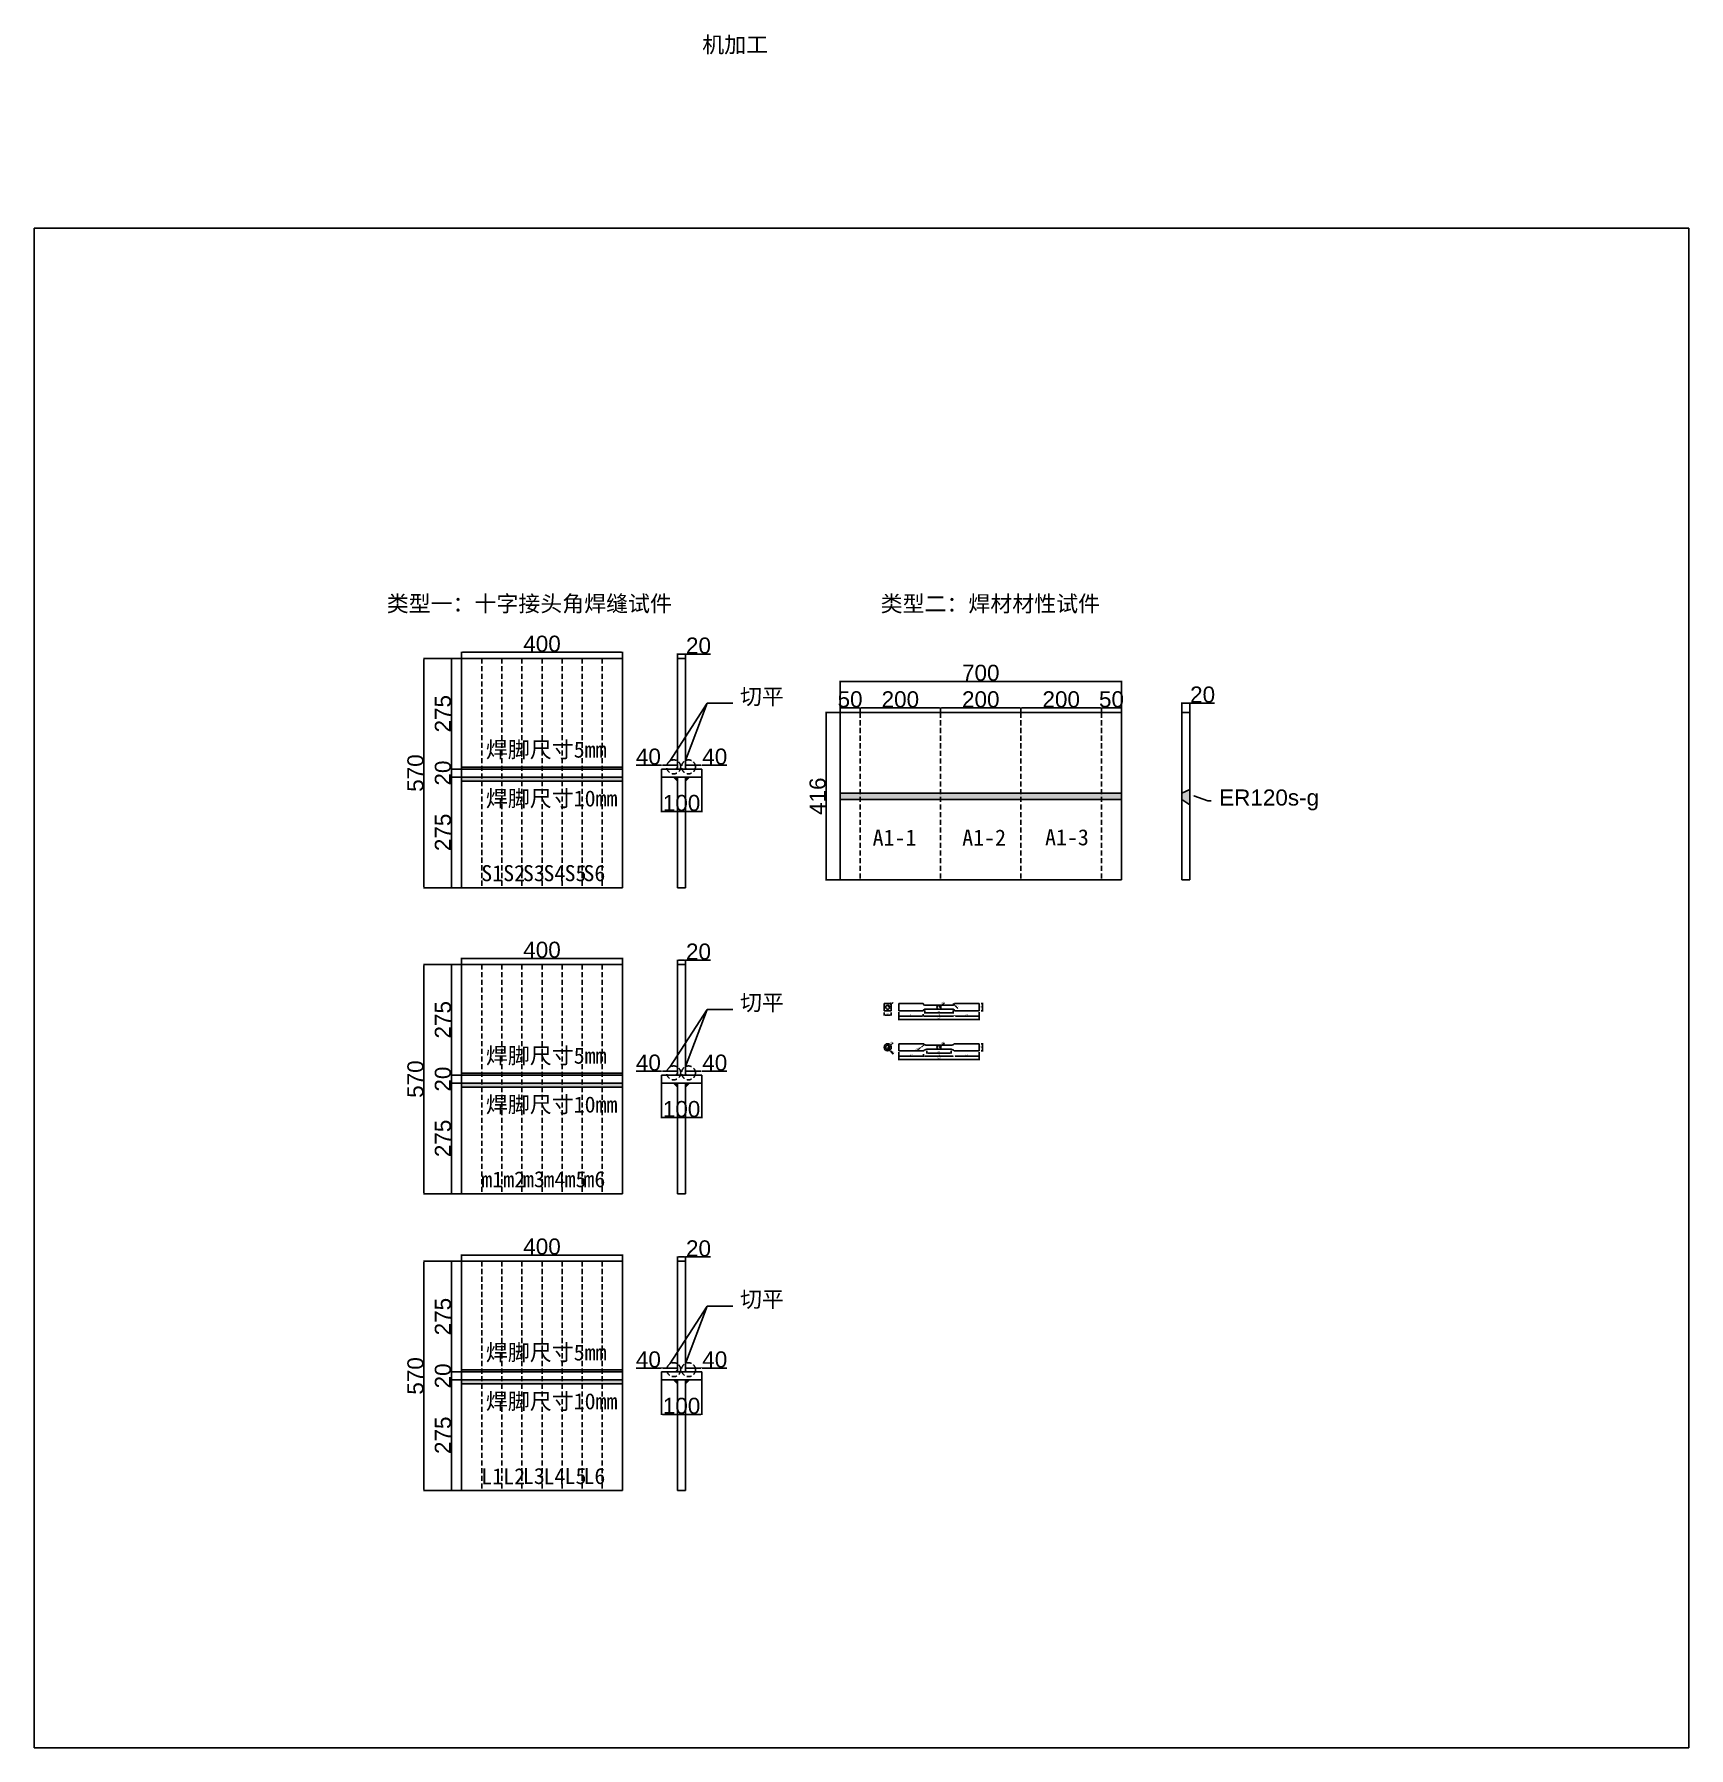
# Model space of a CAD drawing. Header units: millimetres. Extents: x 1508 to 21448, y 743 to 5053.
# Drawn here: x 17334 to 21448, y 792 to 5053 of the extents above; entities that cross this region are included whole.
import ezdxf
from ezdxf import colors
from ezdxf.entities.mleader import LeaderData, LeaderLine
from ezdxf.math import Vec2, Vec3

# ---------------------------------------------------------------- set-up
doc = ezdxf.new("R2010")
doc.units = ezdxf.units.MM
doc.linetypes.add('DASHED', pattern=[19.05, 12.7, -6.35])
doc.layers.add('尺寸标注', color=6, linetype='Continuous')
doc.layers.add('标号', color=4, linetype='Continuous')
doc.styles.get("Standard").update_dxf_attribs({"font": 'arial.ttf'})
doc.dimstyles.new('ISO-25-old', dxfattribs={"dimtxt": 4, "dimasz": 2.5, "dimexe": 1.25, "dimexo": 0.625, "dimtad": 1, "dimtxsty": 'Standard', "dimcen": 2.5, "dimadec": 0, "dimazin": 0, "dimtfac": 1, "dimtmove": 0, "dimatfit": 3, "dimfxl": 1, "dimarcsym": 0})
doc.dimstyles.new('边框总尺寸', dxfattribs={"dimtxt": 40, "dimasz": 2.5, "dimexe": 1.25, "dimexo": 0.625, "dimtad": 1, "dimtxsty": 'Standard', "dimcen": 2.5, "dimclrd": 6, "dimclre": 6, "dimclrt": 6, "dimadec": 0, "dimazin": 0, "dimtfac": 1, "dimtmove": 0, "dimatfit": 3, "dimfxl": 1, "dimarcsym": 0})

msp = doc.modelspace()

# ---------------------------------------------------------------- texts
at = {"layer": '尺寸标注', "char_height": 40, "attachment_point": 7}
for insert in [(19089.438, 3315.256), (19089.438, 2554.243), (19089.438, 1816.219)]:
    msp.add_mtext_dynamic_manual_height_columns('{\\fSimSun|b0|i0|c134|p2;切平\\P} ', width=430.68363, gutter_width=12.5, heights=[0], dxfattribs=dict(at, insert=insert))
at = {"layer": '标号', "char_height": 40, "attachment_point": 7}
for s, width, heights, insert in [('{\\fSimSun|b0|i0|c134|p2;机加工}', 1605.41615, [52.667], (18995.473, 5002.585)), ('{\\fSimSun|b0|i0|c134|p2;类型一：十字接头角焊缝试件}', 1605.41615, [52.667], (18210.812, 3612.347)), ('{\\fSimSun|b0|i0|c134|p2;类型二：焊材材性试件}', 1605.41615, [52.667], (19438.998, 3612.347)), ('{\\fSimSun|b0|i0|c134|p2;焊脚尺寸5mm\\P} ', 430.68363, [0], (18457.512, 3182.811)), ('{\\fSimSun|b0|i0|c134|p2;焊脚尺寸10mm\\P} ', 430.68363, [0], (18457.512, 3061.352)), ('ER120s-g ', 70.10425, [0], (20280.74, 3122.865)), ('{\\fSimSun|b0|i0|c134|p2;A1-1\\P} ', 430.68363, [0], (19419.086, 2968.665)), ('{\\fSimSun|b0|i0|c134|p2;A1-2\\P} ', 430.68363, [0], (19641.899, 2968.665)), ('{\\fSimSun|b0|i0|c134|p2;A1-3\\P} ', 430.68363, [0], (19847.861, 2968.665)), ('{\\fSimSun|b0|i0|c134|p2;S1\\P} ', 430.68363, [0], (18445.942, 2879.521)), ('{\\fSimSun|b0|i0|c134|p2;S2\\P} ', 430.68363, [0], (18500.537, 2879.521)), ('{\\fSimSun|b0|i0|c134|p2;S3\\P} ', 430.68363, [0], (18549.533, 2879.521)), ('{\\fSimSun|b0|i0|c134|p2;S4\\P} ', 430.68363, [0], (18600.629, 2879.521)), ('{\\fSimSun|b0|i0|c134|p2;S5\\P} ', 430.68363, [0], (18653.125, 2879.521)), ('{\\fSimSun|b0|i0|c134|p2;S6\\P} ', 430.68363, [0], (18700.021, 2879.521)), ('{\\fSimSun|b0|i0|c134|p2;焊脚尺寸5mm\\P} ', 430.68363, [0], (18457.512, 2421.799)), ('{\\fSimSun|b0|i0|c134|p2;焊脚尺寸10mm\\P} ', 430.68363, [0], (18457.512, 2300.34)), ('{\\fSimSun|b0|i0|c134|p2;m1\\P} ', 430.68363, [0], (18445.942, 2118.509)), ('{\\fSimSun|b0|i0|c134|p2;m2\\P} ', 430.68363, [0], (18500.537, 2118.509)), ('{\\fSimSun|b0|i0|c134|p2;m3\\P} ', 430.68363, [0], (18549.533, 2118.509)), ('{\\fSimSun|b0|i0|c134|p2;m4\\P} ', 430.68363, [0], (18600.629, 2118.509)), ('{\\fSimSun|b0|i0|c134|p2;m5\\P} ', 430.68363, [0], (18653.125, 2118.509)), ('{\\fSimSun|b0|i0|c134|p2;m6\\P} ', 430.68363, [0], (18700.021, 2118.509)), ('{\\fSimSun|b0|i0|c134|p2;焊脚尺寸5mm\\P} ', 430.68363, [0], (18457.512, 1683.774)), ('{\\fSimSun|b0|i0|c134|p2;焊脚尺寸10mm\\P} ', 430.68363, [0], (18457.512, 1562.315)), ('{\\fSimSun|b0|i0|c134|p2;L1\\P} ', 430.68363, [0], (18445.942, 1380.484)), ('{\\fSimSun|b0|i0|c134|p2;L2\\P} ', 430.68363, [0], (18500.537, 1380.484)), ('{\\fSimSun|b0|i0|c134|p2;L3\\P} ', 430.68363, [0], (18549.533, 1380.484)), ('{\\fSimSun|b0|i0|c134|p2;L4\\P} ', 430.68363, [0], (18600.629, 1380.484)), ('{\\fSimSun|b0|i0|c134|p2;L5\\P} ', 430.68363, [0], (18653.125, 1380.484)), ('{\\fSimSun|b0|i0|c134|p2;L6\\P} ', 430.68363, [0], (18700.021, 1380.484))]:
    msp.add_mtext_dynamic_manual_height_columns(s, width=width, gutter_width=12.5, heights=heights, dxfattribs=dict(at, insert=insert))

# ---------------------------------------------------------------- blocks, each defined once
blk = doc.blocks.new('*D179')
at = {"layer": 'Defpoints', "color": 0, "transparency": 16777216}
for p in [(18397, 3500.7), (18797, 3516.1), (18797, 3500.7)]:
    blk.add_point(p, dxfattribs=at)
at = {"layer": '尺寸标注', "color": 6, "lineweight": -2, "transparency": 16777216}
for p, q in [((18397, 3501.3), (18397, 3517.3)), ((18399.5, 3516.1), (18794.5, 3516.1)), ((18797, 3501.3), (18797, 3517.3))]:
    blk.add_line(p, q, dxfattribs=at)
at = {"layer": '尺寸标注', "color": 6, "transparency": 16777216}
for points in [[(18399.5, 3516.5), (18399.5, 3515.6), (18397, 3516.1)], [(18794.5, 3516.5), (18794.5, 3515.6), (18797, 3516.1)]]:
    blk.add_solid(points, dxfattribs=at)
at = {"layer": '尺寸标注', "color": 6, "transparency": 16777216, "insert": (18597, 3537.1), "char_height": 40, "attachment_point": 5}
blk.add_mtext('400', dxfattribs=at)
blk = doc.blocks.new('*D180')
at = {"layer": 'Defpoints', "color": 0, "transparency": 16777216}
for p in [(18397, 3500.7), (18371.7, 3225.7), (18397, 3225.7)]:
    blk.add_point(p, dxfattribs=at)
at = {"layer": '尺寸标注', "color": 6, "lineweight": -2, "transparency": 16777216}
for p, q in [((18396.3, 3500.7), (18370.5, 3500.7)), ((18371.7, 3498.2), (18371.7, 3228.2)), ((18396.3, 3225.7), (18370.5, 3225.7))]:
    blk.add_line(p, q, dxfattribs=at)
at = {"layer": '尺寸标注', "color": 6, "transparency": 16777216}
for points in [[(18371.3, 3498.2), (18372.1, 3498.2), (18371.7, 3500.7)], [(18371.3, 3228.2), (18372.1, 3228.2), (18371.7, 3225.7)]]:
    blk.add_solid(points, dxfattribs=at)
at = {"layer": '尺寸标注', "color": 6, "transparency": 16777216, "insert": (18350.7, 3363.2), "char_height": 40, "attachment_point": 5, "rotation": 90}
blk.add_mtext('275', dxfattribs=at)
blk = doc.blocks.new('*D181')
at = {"layer": 'Defpoints', "color": 0, "transparency": 16777216}
for p in [(18371.7, 3205.7), (18397, 3225.7), (18397, 3205.7)]:
    blk.add_point(p, dxfattribs=at)
at = {"layer": '尺寸标注', "color": 6, "lineweight": -2, "transparency": 16777216}
for p, q in [((18396.3, 3225.7), (18370.5, 3225.7)), ((18396.3, 3205.7), (18370.5, 3205.7)), ((18371.7, 3223.2), (18371.7, 3208.2))]:
    blk.add_line(p, q, dxfattribs=at)
at = {"layer": '尺寸标注', "color": 6, "transparency": 16777216}
for points in [[(18371.3, 3223.2), (18372.1, 3223.2), (18371.7, 3225.7)], [(18371.3, 3208.2), (18372.1, 3208.2), (18371.7, 3205.7)]]:
    blk.add_solid(points, dxfattribs=at)
at = {"layer": '尺寸标注', "color": 6, "transparency": 16777216, "insert": (18350.7, 3215.7), "char_height": 40, "attachment_point": 5, "rotation": 90}
blk.add_mtext('20', dxfattribs=at)
blk = doc.blocks.new('*D182')
at = {"layer": 'Defpoints', "color": 0, "transparency": 16777216}
for p in [(18397, 3205.7), (18371.7, 2930.7), (18397, 2930.7)]:
    blk.add_point(p, dxfattribs=at)
at = {"layer": '尺寸标注', "color": 6, "lineweight": -2, "transparency": 16777216}
for p, q in [((18396.3, 3205.7), (18370.5, 3205.7)), ((18371.7, 3203.2), (18371.7, 2933.2)), ((18396.3, 2930.7), (18370.5, 2930.7))]:
    blk.add_line(p, q, dxfattribs=at)
at = {"layer": '尺寸标注', "color": 6, "transparency": 16777216}
for points in [[(18371.3, 3203.2), (18372.1, 3203.2), (18371.7, 3205.7)], [(18371.3, 2933.2), (18372.1, 2933.2), (18371.7, 2930.7)]]:
    blk.add_solid(points, dxfattribs=at)
at = {"layer": '尺寸标注', "color": 6, "transparency": 16777216, "insert": (18350.7, 3068.2), "char_height": 40, "attachment_point": 5, "rotation": 90}
blk.add_mtext('275', dxfattribs=at)
blk = doc.blocks.new('*D183')
at = {"layer": 'Defpoints', "color": 0, "transparency": 16777216}
for p in [(18397, 3500.7), (18303.4, 2930.7), (18397, 2930.7)]:
    blk.add_point(p, dxfattribs=at)
at = {"layer": '尺寸标注', "color": 6, "lineweight": -2, "transparency": 16777216}
for p, q in [((18396.3, 3500.7), (18302.2, 3500.7)), ((18303.4, 3498.2), (18303.4, 2933.2)), ((18396.3, 2930.7), (18302.2, 2930.7))]:
    blk.add_line(p, q, dxfattribs=at)
at = {"layer": '尺寸标注', "color": 6, "transparency": 16777216}
for points in [[(18303, 3498.2), (18303.8, 3498.2), (18303.4, 3500.7)], [(18303, 2933.2), (18303.8, 2933.2), (18303.4, 2930.7)]]:
    blk.add_solid(points, dxfattribs=at)
at = {"layer": '尺寸标注', "color": 6, "transparency": 16777216, "insert": (18282.4, 3215.7), "char_height": 40, "attachment_point": 5, "rotation": 90}
blk.add_mtext('570', dxfattribs=at)
blk = doc.blocks.new('*D184')
at = {"layer": 'Defpoints', "color": 0, "transparency": 16777216}
for p in [(18934, 3500.7), (18954, 3511.4), (18954, 3500.7)]:
    blk.add_point(p, dxfattribs=at)
at = {"layer": '尺寸标注', "color": 6, "lineweight": -2, "transparency": 16777216}
for p, q in [((18934, 3501.3), (18934, 3512.7)), ((18936.5, 3511.4), (18951.5, 3511.4)), ((18954, 3501.3), (18954, 3512.7)), ((18954, 3511.4), (19015.6, 3511.4))]:
    blk.add_line(p, q, dxfattribs=at)
at = {"layer": '尺寸标注', "color": 6, "transparency": 16777216}
for points in [[(18936.5, 3511.9), (18936.5, 3511), (18934, 3511.4)], [(18951.5, 3511.9), (18951.5, 3511), (18954, 3511.4)]]:
    blk.add_solid(points, dxfattribs=at)
at = {"layer": '尺寸标注', "color": 6, "transparency": 16777216, "insert": (18986.1, 3532.5), "char_height": 40, "attachment_point": 5}
blk.add_mtext('20', dxfattribs=at)
blk = doc.blocks.new('*D185')
at = {"layer": 'Defpoints', "color": 0, "transparency": 16777216}
for p in [(18894, 3205.7), (18994, 3205.7), (18994, 3120)]:
    blk.add_point(p, dxfattribs=at)
at = {"layer": '尺寸标注', "color": 6, "lineweight": -2, "transparency": 16777216}
for p, q in [((18894, 3205), (18894, 3118.8)), ((18994, 3205), (18994, 3118.8)), ((18896.5, 3120), (18991.5, 3120))]:
    blk.add_line(p, q, dxfattribs=at)
at = {"layer": '尺寸标注', "color": 6, "transparency": 16777216}
for points in [[(18896.5, 3120.4), (18896.5, 3119.6), (18894, 3120)], [(18991.5, 3120.4), (18991.5, 3119.6), (18994, 3120)]]:
    blk.add_solid(points, dxfattribs=at)
at = {"layer": '尺寸标注', "color": 6, "transparency": 16777216, "insert": (18944, 3141.1), "char_height": 40, "attachment_point": 5}
blk.add_mtext('100', dxfattribs=at)
blk = doc.blocks.new('*D169')
at = {"layer": 'Defpoints', "color": 0, "transparency": 16777216}
for p in [(18954, 3235.3), (18994, 3235.3), (18994, 3235.3)]:
    blk.add_point(p, dxfattribs=at)
at = {"layer": '尺寸标注', "color": 6, "lineweight": -2, "transparency": 16777216}
for p, q in [((18954, 3236), (18954, 3236.6)), ((18956.5, 3235.3), (18991.5, 3235.3)), ((18994, 3236), (18994, 3236.6)), ((18994, 3235.3), (19056.6, 3235.3))]:
    blk.add_line(p, q, dxfattribs=at)
at = {"layer": '尺寸标注', "color": 6, "transparency": 16777216}
for points in [[(18956.5, 3235.8), (18956.5, 3234.9), (18954, 3235.3)], [(18991.5, 3235.8), (18991.5, 3234.9), (18994, 3235.3)]]:
    blk.add_solid(points, dxfattribs=at)
at = {"layer": '尺寸标注', "color": 6, "transparency": 16777216, "insert": (19026.6, 3256.4), "char_height": 40, "attachment_point": 5}
blk.add_mtext('40', dxfattribs=at)
blk = doc.blocks.new('*D170')
at = {"layer": 'Defpoints', "color": 0, "transparency": 16777216}
for p in [(18894, 3235.3), (18894, 3235.3), (18934, 3235.3)]:
    blk.add_point(p, dxfattribs=at)
at = {"layer": '尺寸标注', "color": 6, "lineweight": -2, "transparency": 16777216}
for p, q in [((18894, 3235.3), (18831.5, 3235.3)), ((18894, 3236), (18894, 3236.6)), ((18931.5, 3235.3), (18896.5, 3235.3)), ((18934, 3236), (18934, 3236.6))]:
    blk.add_line(p, q, dxfattribs=at)
at = {"layer": '尺寸标注', "color": 6, "transparency": 16777216}
for points in [[(18896.5, 3235.8), (18896.5, 3234.9), (18894, 3235.3)], [(18931.5, 3235.8), (18931.5, 3234.9), (18934, 3235.3)]]:
    blk.add_solid(points, dxfattribs=at)
at = {"layer": '尺寸标注', "color": 6, "transparency": 16777216, "insert": (18861.5, 3256.4), "char_height": 40, "attachment_point": 5}
blk.add_mtext('40', dxfattribs=at)
blk = doc.blocks.new('*D186')
at = {"layer": 'Defpoints', "color": 0, "transparency": 16777216}
for p in [(19338, 3366.1), (19303.5, 2950.1), (19338, 2950.1)]:
    blk.add_point(p, dxfattribs=at)
at = {"layer": '尺寸标注', "color": 6, "lineweight": -2, "transparency": 16777216}
for p, q in [((19337.4, 3366.1), (19302.2, 3366.1)), ((19303.5, 3363.6), (19303.5, 2952.6)), ((19337.4, 2950.1), (19302.2, 2950.1))]:
    blk.add_line(p, q, dxfattribs=at)
at = {"layer": '尺寸标注', "color": 6, "transparency": 16777216}
for points in [[(19303.1, 3363.6), (19303.9, 3363.6), (19303.5, 3366.1)], [(19303.1, 2952.6), (19303.9, 2952.6), (19303.5, 2950.1)]]:
    blk.add_solid(points, dxfattribs=at)
at = {"layer": '尺寸标注', "color": 6, "transparency": 16777216, "insert": (19282.5, 3158.1), "char_height": 40, "attachment_point": 5, "rotation": 90}
blk.add_mtext('416', dxfattribs=at)
blk = doc.blocks.new('*D187')
at = {"layer": 'Defpoints', "color": 0, "transparency": 16777216}
for p in [(20038, 3443.8), (19338, 3366.1), (20038, 3366.1)]:
    blk.add_point(p, dxfattribs=at)
at = {"layer": '尺寸标注', "color": 6, "lineweight": -2, "transparency": 16777216}
for p, q in [((19338, 3366.7), (19338, 3445)), ((19340.5, 3443.8), (20035.5, 3443.8)), ((20038, 3366.7), (20038, 3445))]:
    blk.add_line(p, q, dxfattribs=at)
at = {"layer": '尺寸标注', "color": 6, "transparency": 16777216}
for points in [[(19340.5, 3444.2), (19340.5, 3443.4), (19338, 3443.8)], [(20035.5, 3444.2), (20035.5, 3443.4), (20038, 3443.8)]]:
    blk.add_solid(points, dxfattribs=at)
at = {"layer": '尺寸标注', "color": 6, "transparency": 16777216, "insert": (19688, 3464.8), "char_height": 40, "attachment_point": 5}
blk.add_mtext('700', dxfattribs=at)
blk = doc.blocks.new('*D188')
at = {"layer": 'Defpoints', "color": 0, "transparency": 16777216}
for p in [(20187.6, 3366.1), (20207.6, 3389.6), (20207.6, 3366.1)]:
    blk.add_point(p, dxfattribs=at)
at = {"layer": '尺寸标注', "color": 6, "lineweight": -2, "transparency": 16777216}
for p, q in [((20187.6, 3366.7), (20187.6, 3390.9)), ((20190.1, 3389.6), (20205.1, 3389.6)), ((20207.6, 3366.7), (20207.6, 3390.9)), ((20207.6, 3389.6), (20269.2, 3389.6))]:
    blk.add_line(p, q, dxfattribs=at)
at = {"layer": '尺寸标注', "color": 6, "transparency": 16777216}
for points in [[(20190.1, 3390.1), (20190.1, 3389.2), (20187.6, 3389.6)], [(20205.1, 3390.1), (20205.1, 3389.2), (20207.6, 3389.6)]]:
    blk.add_solid(points, dxfattribs=at)
at = {"layer": '尺寸标注', "color": 6, "transparency": 16777216, "insert": (20239.6, 3410.7), "char_height": 40, "attachment_point": 5}
blk.add_mtext('20', dxfattribs=at)
blk = doc.blocks.new('*D171')
at = {"color": 0, "lineweight": -2, "transparency": 16777216}
for p, q in [((19484, 2616.2), (19484, 2610.1)), ((19486.5, 2611.3), (19542.5, 2611.3)), ((19545, 2616.2), (19545, 2610.1))]:
    blk.add_line(p, q, dxfattribs=at)
at = {"color": 0, "transparency": 16777216}
for points in [[(19486.5, 2611.7), (19486.5, 2610.9), (19484, 2611.3)], [(19542.5, 2611.7), (19542.5, 2610.9), (19545, 2611.3)]]:
    blk.add_solid(points, dxfattribs=at)
at = {"layer": 'Defpoints', "color": 0, "transparency": 16777216}
for p in [(19484, 2616.8), (19545, 2616.8), (19545, 2611.3)]:
    blk.add_point(p, dxfattribs=at)
at = {"color": 0, "transparency": 16777216, "insert": (19514.5, 2614), "char_height": 4, "attachment_point": 5}
blk.add_mtext('61', dxfattribs=at)
blk = doc.blocks.new('*D172')
at = {"color": 0, "lineweight": -2, "transparency": 16777216}
for p, q in [((19545, 2612), (19545, 2612.6)), ((19547.5, 2611.3), (19620.5, 2611.3)), ((19623, 2612), (19623, 2612.6))]:
    blk.add_line(p, q, dxfattribs=at)
at = {"color": 0, "transparency": 16777216}
for points in [[(19547.5, 2611.7), (19547.5, 2610.9), (19545, 2611.3)], [(19620.5, 2611.7), (19620.5, 2610.9), (19623, 2611.3)]]:
    blk.add_solid(points, dxfattribs=at)
at = {"layer": 'Defpoints', "color": 0, "transparency": 16777216}
for p in [(19545, 2611.3), (19623, 2611.3), (19623, 2611.3)]:
    blk.add_point(p, dxfattribs=at)
at = {"color": 0, "transparency": 16777216, "insert": (19584, 2614), "char_height": 4, "attachment_point": 5}
blk.add_mtext('78', dxfattribs=at)
blk = doc.blocks.new('*D173')
at = {"color": 0, "lineweight": -2, "transparency": 16777216}
for p, q in [((19623, 2612), (19623, 2612.6)), ((19625.5, 2611.3), (19681.5, 2611.3)), ((19684, 2612), (19684, 2612.6))]:
    blk.add_line(p, q, dxfattribs=at)
at = {"color": 0, "transparency": 16777216}
for points in [[(19625.5, 2611.7), (19625.5, 2610.9), (19623, 2611.3)], [(19681.5, 2611.7), (19681.5, 2610.9), (19684, 2611.3)]]:
    blk.add_solid(points, dxfattribs=at)
at = {"layer": 'Defpoints', "color": 0, "transparency": 16777216}
for p in [(19623, 2611.3), (19684, 2611.3), (19684, 2611.3)]:
    blk.add_point(p, dxfattribs=at)
at = {"color": 0, "transparency": 16777216, "insert": (19653.5, 2614), "char_height": 4, "attachment_point": 5}
blk.add_mtext('61', dxfattribs=at)
blk = doc.blocks.new('*D174')
at = {"color": 0, "lineweight": -2, "transparency": 16777216}
for p, q in [((19484, 2621.1), (19484, 2601.5)), ((19486.5, 2602.8), (19681.5, 2602.8)), ((19684, 2621.1), (19684, 2601.5))]:
    blk.add_line(p, q, dxfattribs=at)
at = {"color": 0, "transparency": 16777216}
for points in [[(19486.5, 2603.2), (19486.5, 2602.4), (19484, 2602.8)], [(19681.5, 2603.2), (19681.5, 2602.4), (19684, 2602.8)]]:
    blk.add_solid(points, dxfattribs=at)
at = {"layer": 'Defpoints', "color": 0, "transparency": 16777216}
for p in [(19484, 2621.7), (19684, 2621.7), (19684, 2602.8)]:
    blk.add_point(p, dxfattribs=at)
at = {"color": 0, "transparency": 16777216, "insert": (19584, 2605.5), "char_height": 4, "attachment_point": 5}
blk.add_mtext('200', dxfattribs=at)
blk = doc.blocks.new('*D175')
at = {"color": 0, "lineweight": -2, "transparency": 16777216}
for p, q in [((19549, 2625.1), (19549, 2618)), ((19551.5, 2619.2), (19616.5, 2619.2)), ((19619, 2625.1), (19619, 2618))]:
    blk.add_line(p, q, dxfattribs=at)
at = {"color": 0, "transparency": 16777216}
for points in [[(19551.5, 2619.6), (19551.5, 2618.8), (19549, 2619.2)], [(19616.5, 2619.6), (19616.5, 2618.8), (19619, 2619.2)]]:
    blk.add_solid(points, dxfattribs=at)
at = {"layer": 'Defpoints', "color": 0, "transparency": 16777216}
for p in [(19549, 2625.7), (19619, 2625.7), (19619, 2619.2)]:
    blk.add_point(p, dxfattribs=at)
at = {"color": 0, "transparency": 16777216, "insert": (19584, 2621.9), "char_height": 4, "attachment_point": 5}
blk.add_mtext('70', dxfattribs=at)
blk = doc.blocks.new('*D176')
at = {"color": 0, "lineweight": -2, "transparency": 16777216}
for p, q in [((19688.6, 2642.4), (19693.8, 2642.4)), ((19688.6, 2624.4), (19693.8, 2624.4)), ((19692.5, 2639.9), (19692.5, 2626.9))]:
    blk.add_line(p, q, dxfattribs=at)
at = {"color": 0, "transparency": 16777216}
for points in [[(19692.1, 2639.9), (19693, 2639.9), (19692.5, 2642.4)], [(19692.1, 2626.9), (19693, 2626.9), (19692.5, 2624.4)]]:
    blk.add_solid(points, dxfattribs=at)
at = {"layer": 'Defpoints', "color": 0, "transparency": 16777216}
for p in [(19688, 2642.4), (19688, 2624.4), (19692.5, 2624.4)]:
    blk.add_point(p, dxfattribs=at)
at = {"color": 0, "transparency": 16777216, "insert": (19689.9, 2633.4), "char_height": 4, "attachment_point": 5, "rotation": 90}
blk.add_mtext('18', dxfattribs=at)
blk = doc.blocks.new('*D177')
at = {"color": 0, "lineweight": -2, "transparency": 16777216}
for p, q in [((19619, 2642.4), (19621.8, 2639.6)), ((19630.6, 2630.4), (19623.5, 2637.7))]:
    blk.add_line(p, q, dxfattribs=at)
at = {"color": 0, "transparency": 16777216}
blk.add_solid([(19623.8, 2638), (19623.2, 2637.5), (19621.8, 2639.6)], dxfattribs=at)
at = {"layer": 'Defpoints', "color": 0, "transparency": 16777216}
for p in [(19619, 2642.4), (19621.8, 2639.6)]:
    blk.add_point(p, dxfattribs=at)
at = {"color": 0, "transparency": 16777216, "insert": (19629.8, 2635), "char_height": 4, "attachment_point": 5, "rotation": 313.8096}
blk.add_mtext('R4', dxfattribs=at)
blk = doc.blocks.new('*D178')
at = {"color": 0, "lineweight": -2, "transparency": 16777216}
for p, q in [((19447.6, 2620.1), (19447.6, 2612.7)), ((19450.1, 2614), (19463.1, 2614)), ((19465.6, 2620.1), (19465.6, 2612.7))]:
    blk.add_line(p, q, dxfattribs=at)
at = {"color": 0, "transparency": 16777216}
for points in [[(19450.1, 2614.4), (19450.1, 2613.6), (19447.6, 2614)], [(19463.1, 2614.4), (19463.1, 2613.6), (19465.6, 2614)]]:
    blk.add_solid(points, dxfattribs=at)
at = {"layer": 'Defpoints', "color": 0, "transparency": 16777216}
for p in [(19447.6, 2620.7), (19465.6, 2620.7), (19465.6, 2614)]:
    blk.add_point(p, dxfattribs=at)
at = {"color": 0, "transparency": 16777216, "insert": (19456.6, 2616.6), "char_height": 4, "attachment_point": 5}
blk.add_mtext('18', dxfattribs=at)
blk = doc.blocks.new('*D167')
at = {"color": 0, "lineweight": -2, "transparency": 16777216}
for p, q in [((19470.2, 2644.8), (19462.3, 2638.3)), ((19456.6, 2633.4), (19460.4, 2636.6))]:
    blk.add_line(p, q, dxfattribs=at)
at = {"color": 0, "transparency": 16777216}
blk.add_solid([(19462, 2638.6), (19462.6, 2637.9), (19460.4, 2636.6)], dxfattribs=at)
at = {"layer": 'Defpoints', "color": 0, "transparency": 16777216}
for p in [(19456.6, 2633.4), (19460.4, 2636.6)]:
    blk.add_point(p, dxfattribs=at)
at = {"color": 0, "transparency": 16777216, "insert": (19465.5, 2644.4), "char_height": 4, "attachment_point": 5, "rotation": 39.9103}
blk.add_mtext('R5', dxfattribs=at)
blk = doc.blocks.new('*D168')
at = {"color": 0, "lineweight": -2, "transparency": 16777216}
for p, q in [((19598.2, 2644.1), (19590, 2637.9)), ((19584, 2633.4), (19588, 2636.4))]:
    blk.add_line(p, q, dxfattribs=at)
at = {"color": 0, "transparency": 16777216}
blk.add_solid([(19589.8, 2638.3), (19590.3, 2637.6), (19588, 2636.4)], dxfattribs=at)
at = {"layer": 'Defpoints', "color": 0, "transparency": 16777216}
for p in [(19584, 2633.4), (19588, 2636.4)]:
    blk.add_point(p, dxfattribs=at)
at = {"color": 0, "transparency": 16777216, "insert": (19593.5, 2643.9), "char_height": 4, "attachment_point": 5, "rotation": 36.821}
blk.add_mtext('R5', dxfattribs=at)
blk = doc.blocks.new('*D191')
at = {"layer": 'Defpoints', "color": 0, "transparency": 16777216}
for p in [(18397, 2739.7), (18797, 2755), (18797, 2739.7)]:
    blk.add_point(p, dxfattribs=at)
at = {"layer": '尺寸标注', "color": 6, "lineweight": -2, "transparency": 16777216}
for p, q in [((18397, 2740.3), (18397, 2756.3)), ((18399.5, 2755), (18794.5, 2755)), ((18797, 2740.3), (18797, 2756.3))]:
    blk.add_line(p, q, dxfattribs=at)
at = {"layer": '尺寸标注', "color": 6, "transparency": 16777216}
for points in [[(18399.5, 2755.5), (18399.5, 2754.6), (18397, 2755)], [(18794.5, 2755.5), (18794.5, 2754.6), (18797, 2755)]]:
    blk.add_solid(points, dxfattribs=at)
at = {"layer": '尺寸标注', "color": 6, "transparency": 16777216, "insert": (18597, 2776.1), "char_height": 40, "attachment_point": 5}
blk.add_mtext('400', dxfattribs=at)
blk = doc.blocks.new('*D192')
at = {"layer": 'Defpoints', "color": 0, "transparency": 16777216}
for p in [(18397, 2739.7), (18371.7, 2464.7), (18397, 2464.7)]:
    blk.add_point(p, dxfattribs=at)
at = {"layer": '尺寸标注', "color": 6, "lineweight": -2, "transparency": 16777216}
for p, q in [((18396.3, 2739.7), (18370.5, 2739.7)), ((18371.7, 2737.2), (18371.7, 2467.2)), ((18396.3, 2464.7), (18370.5, 2464.7))]:
    blk.add_line(p, q, dxfattribs=at)
at = {"layer": '尺寸标注', "color": 6, "transparency": 16777216}
for points in [[(18371.3, 2737.2), (18372.1, 2737.2), (18371.7, 2739.7)], [(18371.3, 2467.2), (18372.1, 2467.2), (18371.7, 2464.7)]]:
    blk.add_solid(points, dxfattribs=at)
at = {"layer": '尺寸标注', "color": 6, "transparency": 16777216, "insert": (18350.7, 2602.2), "char_height": 40, "attachment_point": 5, "rotation": 90}
blk.add_mtext('275', dxfattribs=at)
blk = doc.blocks.new('*D193')
at = {"layer": 'Defpoints', "color": 0, "transparency": 16777216}
for p in [(18371.7, 2444.7), (18397, 2464.7), (18397, 2444.7)]:
    blk.add_point(p, dxfattribs=at)
at = {"layer": '尺寸标注', "color": 6, "lineweight": -2, "transparency": 16777216}
for p, q in [((18396.3, 2464.7), (18370.5, 2464.7)), ((18396.3, 2444.7), (18370.5, 2444.7)), ((18371.7, 2462.2), (18371.7, 2447.2))]:
    blk.add_line(p, q, dxfattribs=at)
at = {"layer": '尺寸标注', "color": 6, "transparency": 16777216}
for points in [[(18371.3, 2462.2), (18372.1, 2462.2), (18371.7, 2464.7)], [(18371.3, 2447.2), (18372.1, 2447.2), (18371.7, 2444.7)]]:
    blk.add_solid(points, dxfattribs=at)
at = {"layer": '尺寸标注', "color": 6, "transparency": 16777216, "insert": (18350.7, 2454.7), "char_height": 40, "attachment_point": 5, "rotation": 90}
blk.add_mtext('20', dxfattribs=at)
blk = doc.blocks.new('*D194')
at = {"layer": 'Defpoints', "color": 0, "transparency": 16777216}
for p in [(18397, 2444.7), (18371.7, 2169.7), (18397, 2169.7)]:
    blk.add_point(p, dxfattribs=at)
at = {"layer": '尺寸标注', "color": 6, "lineweight": -2, "transparency": 16777216}
for p, q in [((18396.3, 2444.7), (18370.5, 2444.7)), ((18371.7, 2442.2), (18371.7, 2172.2)), ((18396.3, 2169.7), (18370.5, 2169.7))]:
    blk.add_line(p, q, dxfattribs=at)
at = {"layer": '尺寸标注', "color": 6, "transparency": 16777216}
for points in [[(18371.3, 2442.2), (18372.1, 2442.2), (18371.7, 2444.7)], [(18371.3, 2172.2), (18372.1, 2172.2), (18371.7, 2169.7)]]:
    blk.add_solid(points, dxfattribs=at)
at = {"layer": '尺寸标注', "color": 6, "transparency": 16777216, "insert": (18350.7, 2307.2), "char_height": 40, "attachment_point": 5, "rotation": 90}
blk.add_mtext('275', dxfattribs=at)
blk = doc.blocks.new('*D195')
at = {"layer": 'Defpoints', "color": 0, "transparency": 16777216}
for p in [(18397, 2739.7), (18303.4, 2169.7), (18397, 2169.7)]:
    blk.add_point(p, dxfattribs=at)
at = {"layer": '尺寸标注', "color": 6, "lineweight": -2, "transparency": 16777216}
for p, q in [((18396.3, 2739.7), (18302.2, 2739.7)), ((18303.4, 2737.2), (18303.4, 2172.2)), ((18396.3, 2169.7), (18302.2, 2169.7))]:
    blk.add_line(p, q, dxfattribs=at)
at = {"layer": '尺寸标注', "color": 6, "transparency": 16777216}
for points in [[(18303, 2737.2), (18303.8, 2737.2), (18303.4, 2739.7)], [(18303, 2172.2), (18303.8, 2172.2), (18303.4, 2169.7)]]:
    blk.add_solid(points, dxfattribs=at)
at = {"layer": '尺寸标注', "color": 6, "transparency": 16777216, "insert": (18282.4, 2454.7), "char_height": 40, "attachment_point": 5, "rotation": 90}
blk.add_mtext('570', dxfattribs=at)
blk = doc.blocks.new('*D196')
at = {"layer": 'Defpoints', "color": 0, "transparency": 16777216}
for p in [(18934, 2739.7), (18954, 2750.4), (18954, 2739.7)]:
    blk.add_point(p, dxfattribs=at)
at = {"layer": '尺寸标注', "color": 6, "lineweight": -2, "transparency": 16777216}
for p, q in [((18934, 2740.3), (18934, 2751.7)), ((18936.5, 2750.4), (18951.5, 2750.4)), ((18954, 2740.3), (18954, 2751.7)), ((18954, 2750.4), (19015.6, 2750.4))]:
    blk.add_line(p, q, dxfattribs=at)
at = {"layer": '尺寸标注', "color": 6, "transparency": 16777216}
for points in [[(18936.5, 2750.9), (18936.5, 2750), (18934, 2750.4)], [(18951.5, 2750.9), (18951.5, 2750), (18954, 2750.4)]]:
    blk.add_solid(points, dxfattribs=at)
at = {"layer": '尺寸标注', "color": 6, "transparency": 16777216, "insert": (18986.1, 2771.5), "char_height": 40, "attachment_point": 5}
blk.add_mtext('20', dxfattribs=at)
blk = doc.blocks.new('*D197')
at = {"layer": 'Defpoints', "color": 0, "transparency": 16777216}
for p in [(18894, 2444.7), (18994, 2444.7), (18994, 2359)]:
    blk.add_point(p, dxfattribs=at)
at = {"layer": '尺寸标注', "color": 6, "lineweight": -2, "transparency": 16777216}
for p, q in [((18894, 2444), (18894, 2357.7)), ((18994, 2444), (18994, 2357.7)), ((18896.5, 2359), (18991.5, 2359))]:
    blk.add_line(p, q, dxfattribs=at)
at = {"layer": '尺寸标注', "color": 6, "transparency": 16777216}
for points in [[(18896.5, 2359.4), (18896.5, 2358.6), (18894, 2359)], [(18991.5, 2359.4), (18991.5, 2358.6), (18994, 2359)]]:
    blk.add_solid(points, dxfattribs=at)
at = {"layer": '尺寸标注', "color": 6, "transparency": 16777216, "insert": (18944, 2380), "char_height": 40, "attachment_point": 5}
blk.add_mtext('100', dxfattribs=at)
blk = doc.blocks.new('*D189')
at = {"layer": 'Defpoints', "color": 0, "transparency": 16777216}
for p in [(18954, 2474.3), (18994, 2474.3), (18994, 2474.3)]:
    blk.add_point(p, dxfattribs=at)
at = {"layer": '尺寸标注', "color": 6, "lineweight": -2, "transparency": 16777216}
for p, q in [((18954, 2475), (18954, 2475.6)), ((18956.5, 2474.3), (18991.5, 2474.3)), ((18994, 2475), (18994, 2475.6)), ((18994, 2474.3), (19056.6, 2474.3))]:
    blk.add_line(p, q, dxfattribs=at)
at = {"layer": '尺寸标注', "color": 6, "transparency": 16777216}
for points in [[(18956.5, 2474.7), (18956.5, 2473.9), (18954, 2474.3)], [(18991.5, 2474.7), (18991.5, 2473.9), (18994, 2474.3)]]:
    blk.add_solid(points, dxfattribs=at)
at = {"layer": '尺寸标注', "color": 6, "transparency": 16777216, "insert": (19026.6, 2495.4), "char_height": 40, "attachment_point": 5}
blk.add_mtext('40', dxfattribs=at)
blk = doc.blocks.new('*D190')
at = {"layer": 'Defpoints', "color": 0, "transparency": 16777216}
for p in [(18894, 2474.3), (18894, 2474.3), (18934, 2474.3)]:
    blk.add_point(p, dxfattribs=at)
at = {"layer": '尺寸标注', "color": 6, "lineweight": -2, "transparency": 16777216}
for p, q in [((18894, 2474.3), (18831.5, 2474.3)), ((18894, 2475), (18894, 2475.6)), ((18931.5, 2474.3), (18896.5, 2474.3)), ((18934, 2475), (18934, 2475.6))]:
    blk.add_line(p, q, dxfattribs=at)
at = {"layer": '尺寸标注', "color": 6, "transparency": 16777216}
for points in [[(18896.5, 2474.7), (18896.5, 2473.9), (18894, 2474.3)], [(18931.5, 2474.7), (18931.5, 2473.9), (18934, 2474.3)]]:
    blk.add_solid(points, dxfattribs=at)
at = {"layer": '尺寸标注', "color": 6, "transparency": 16777216, "insert": (18861.5, 2495.4), "char_height": 40, "attachment_point": 5}
blk.add_mtext('40', dxfattribs=at)
blk = doc.blocks.new('*D200')
at = {"layer": 'Defpoints', "color": 0, "transparency": 16777216}
for p in [(18797, 2017), (18397, 2001.6), (18797, 2001.6)]:
    blk.add_point(p, dxfattribs=at)
at = {"layer": '尺寸标注', "color": 6, "lineweight": -2, "transparency": 16777216}
for p, q in [((18397, 2002.3), (18397, 2018.3)), ((18399.5, 2017), (18794.5, 2017)), ((18797, 2002.3), (18797, 2018.3))]:
    blk.add_line(p, q, dxfattribs=at)
at = {"layer": '尺寸标注', "color": 6, "transparency": 16777216}
for points in [[(18399.5, 2017.4), (18399.5, 2016.6), (18397, 2017)], [(18794.5, 2017.4), (18794.5, 2016.6), (18797, 2017)]]:
    blk.add_solid(points, dxfattribs=at)
at = {"layer": '尺寸标注', "color": 6, "transparency": 16777216, "insert": (18597, 2038.1), "char_height": 40, "attachment_point": 5}
blk.add_mtext('400', dxfattribs=at)
blk = doc.blocks.new('*D201')
at = {"layer": 'Defpoints', "color": 0, "transparency": 16777216}
for p in [(18397, 2001.6), (18371.7, 1726.6), (18397, 1726.6)]:
    blk.add_point(p, dxfattribs=at)
at = {"layer": '尺寸标注', "color": 6, "lineweight": -2, "transparency": 16777216}
for p, q in [((18396.3, 2001.6), (18370.5, 2001.6)), ((18371.7, 1999.1), (18371.7, 1729.1)), ((18396.3, 1726.6), (18370.5, 1726.6))]:
    blk.add_line(p, q, dxfattribs=at)
at = {"layer": '尺寸标注', "color": 6, "transparency": 16777216}
for points in [[(18371.3, 1999.1), (18372.1, 1999.1), (18371.7, 2001.6)], [(18371.3, 1729.1), (18372.1, 1729.1), (18371.7, 1726.6)]]:
    blk.add_solid(points, dxfattribs=at)
at = {"layer": '尺寸标注', "color": 6, "transparency": 16777216, "insert": (18350.7, 1864.1), "char_height": 40, "attachment_point": 5, "rotation": 90}
blk.add_mtext('275', dxfattribs=at)
blk = doc.blocks.new('*D202')
at = {"layer": 'Defpoints', "color": 0, "transparency": 16777216}
for p in [(18371.7, 1706.6), (18397, 1726.6), (18397, 1706.6)]:
    blk.add_point(p, dxfattribs=at)
at = {"layer": '尺寸标注', "color": 6, "lineweight": -2, "transparency": 16777216}
for p, q in [((18396.3, 1726.6), (18370.5, 1726.6)), ((18396.3, 1706.6), (18370.5, 1706.6)), ((18371.7, 1724.1), (18371.7, 1709.1))]:
    blk.add_line(p, q, dxfattribs=at)
at = {"layer": '尺寸标注', "color": 6, "transparency": 16777216}
for points in [[(18371.3, 1724.1), (18372.1, 1724.1), (18371.7, 1726.6)], [(18371.3, 1709.1), (18372.1, 1709.1), (18371.7, 1706.6)]]:
    blk.add_solid(points, dxfattribs=at)
at = {"layer": '尺寸标注', "color": 6, "transparency": 16777216, "insert": (18350.7, 1716.6), "char_height": 40, "attachment_point": 5, "rotation": 90}
blk.add_mtext('20', dxfattribs=at)
blk = doc.blocks.new('*D203')
at = {"layer": 'Defpoints', "color": 0, "transparency": 16777216}
for p in [(18397, 1706.6), (18371.7, 1431.6), (18397, 1431.6)]:
    blk.add_point(p, dxfattribs=at)
at = {"layer": '尺寸标注', "color": 6, "lineweight": -2, "transparency": 16777216}
for p, q in [((18396.3, 1706.6), (18370.5, 1706.6)), ((18371.7, 1704.1), (18371.7, 1434.1)), ((18396.3, 1431.6), (18370.5, 1431.6))]:
    blk.add_line(p, q, dxfattribs=at)
at = {"layer": '尺寸标注', "color": 6, "transparency": 16777216}
for points in [[(18371.3, 1704.1), (18372.1, 1704.1), (18371.7, 1706.6)], [(18371.3, 1434.1), (18372.1, 1434.1), (18371.7, 1431.6)]]:
    blk.add_solid(points, dxfattribs=at)
at = {"layer": '尺寸标注', "color": 6, "transparency": 16777216, "insert": (18350.7, 1569.1), "char_height": 40, "attachment_point": 5, "rotation": 90}
blk.add_mtext('275', dxfattribs=at)
blk = doc.blocks.new('*D204')
at = {"layer": 'Defpoints', "color": 0, "transparency": 16777216}
for p in [(18397, 2001.6), (18303.4, 1431.6), (18397, 1431.6)]:
    blk.add_point(p, dxfattribs=at)
at = {"layer": '尺寸标注', "color": 6, "lineweight": -2, "transparency": 16777216}
for p, q in [((18396.3, 2001.6), (18302.2, 2001.6)), ((18303.4, 1999.1), (18303.4, 1434.1)), ((18396.3, 1431.6), (18302.2, 1431.6))]:
    blk.add_line(p, q, dxfattribs=at)
at = {"layer": '尺寸标注', "color": 6, "transparency": 16777216}
for points in [[(18303, 1999.1), (18303.8, 1999.1), (18303.4, 2001.6)], [(18303, 1434.1), (18303.8, 1434.1), (18303.4, 1431.6)]]:
    blk.add_solid(points, dxfattribs=at)
at = {"layer": '尺寸标注', "color": 6, "transparency": 16777216, "insert": (18282.4, 1716.6), "char_height": 40, "attachment_point": 5, "rotation": 90}
blk.add_mtext('570', dxfattribs=at)
blk = doc.blocks.new('*D205')
at = {"layer": 'Defpoints', "color": 0, "transparency": 16777216}
for p in [(18954, 2012.4), (18934, 2001.6), (18954, 2001.6)]:
    blk.add_point(p, dxfattribs=at)
at = {"layer": '尺寸标注', "color": 6, "lineweight": -2, "transparency": 16777216}
for p, q in [((18934, 2002.3), (18934, 2013.7)), ((18936.5, 2012.4), (18951.5, 2012.4)), ((18954, 2002.3), (18954, 2013.7)), ((18954, 2012.4), (19015.6, 2012.4))]:
    blk.add_line(p, q, dxfattribs=at)
at = {"layer": '尺寸标注', "color": 6, "transparency": 16777216}
for points in [[(18936.5, 2012.8), (18936.5, 2012), (18934, 2012.4)], [(18951.5, 2012.8), (18951.5, 2012), (18954, 2012.4)]]:
    blk.add_solid(points, dxfattribs=at)
at = {"layer": '尺寸标注', "color": 6, "transparency": 16777216, "insert": (18986.1, 2033.5), "char_height": 40, "attachment_point": 5}
blk.add_mtext('20', dxfattribs=at)
blk = doc.blocks.new('*D206')
at = {"layer": 'Defpoints', "color": 0, "transparency": 16777216}
for p in [(18894, 1706.6), (18994, 1706.6), (18994, 1621)]:
    blk.add_point(p, dxfattribs=at)
at = {"layer": '尺寸标注', "color": 6, "lineweight": -2, "transparency": 16777216}
for p, q in [((18894, 1706), (18894, 1619.7)), ((18994, 1706), (18994, 1619.7)), ((18896.5, 1621), (18991.5, 1621))]:
    blk.add_line(p, q, dxfattribs=at)
at = {"layer": '尺寸标注', "color": 6, "transparency": 16777216}
for points in [[(18896.5, 1621.4), (18896.5, 1620.5), (18894, 1621)], [(18991.5, 1621.4), (18991.5, 1620.5), (18994, 1621)]]:
    blk.add_solid(points, dxfattribs=at)
at = {"layer": '尺寸标注', "color": 6, "transparency": 16777216, "insert": (18944, 1642), "char_height": 40, "attachment_point": 5}
blk.add_mtext('100', dxfattribs=at)
blk = doc.blocks.new('*D198')
at = {"layer": 'Defpoints', "color": 0, "transparency": 16777216}
for p in [(18954, 1736.3), (18994, 1736.3), (18994, 1736.3)]:
    blk.add_point(p, dxfattribs=at)
at = {"layer": '尺寸标注', "color": 6, "lineweight": -2, "transparency": 16777216}
for p, q in [((18954, 1736.9), (18954, 1737.6)), ((18956.5, 1736.3), (18991.5, 1736.3)), ((18994, 1736.9), (18994, 1737.6)), ((18994, 1736.3), (19056.6, 1736.3))]:
    blk.add_line(p, q, dxfattribs=at)
at = {"layer": '尺寸标注', "color": 6, "transparency": 16777216}
for points in [[(18956.5, 1736.7), (18956.5, 1735.9), (18954, 1736.3)], [(18991.5, 1736.7), (18991.5, 1735.9), (18994, 1736.3)]]:
    blk.add_solid(points, dxfattribs=at)
at = {"layer": '尺寸标注', "color": 6, "transparency": 16777216, "insert": (19026.6, 1757.4), "char_height": 40, "attachment_point": 5}
blk.add_mtext('40', dxfattribs=at)
blk = doc.blocks.new('*D199')
at = {"layer": 'Defpoints', "color": 0, "transparency": 16777216}
for p in [(18894, 1736.3), (18894, 1736.3), (18934, 1736.3)]:
    blk.add_point(p, dxfattribs=at)
at = {"layer": '尺寸标注', "color": 6, "lineweight": -2, "transparency": 16777216}
for p, q in [((18894, 1736.3), (18831.5, 1736.3)), ((18894, 1736.9), (18894, 1737.6)), ((18931.5, 1736.3), (18896.5, 1736.3)), ((18934, 1736.9), (18934, 1737.6))]:
    blk.add_line(p, q, dxfattribs=at)
at = {"layer": '尺寸标注', "color": 6, "transparency": 16777216}
for points in [[(18896.5, 1736.7), (18896.5, 1735.9), (18894, 1736.3)], [(18931.5, 1736.7), (18931.5, 1735.9), (18934, 1736.3)]]:
    blk.add_solid(points, dxfattribs=at)
at = {"layer": '尺寸标注', "color": 6, "transparency": 16777216, "insert": (18861.5, 1757.4), "char_height": 40, "attachment_point": 5}
blk.add_mtext('40', dxfattribs=at)
blk = doc.blocks.new('*D207')
at = {"layer": 'Defpoints', "color": 0, "transparency": 16777216}
for p in [(19338, 3366.1), (19388, 3377.9), (19388, 3366.1)]:
    blk.add_point(p, dxfattribs=at)
at = {"layer": '尺寸标注', "color": 6, "lineweight": -2, "transparency": 16777216}
for p, q in [((19338, 3366.7), (19338, 3379.1)), ((19340.5, 3377.9), (19385.5, 3377.9)), ((19388, 3366.7), (19388, 3379.1))]:
    blk.add_line(p, q, dxfattribs=at)
at = {"layer": '尺寸标注', "color": 6, "transparency": 16777216}
for points in [[(19340.5, 3378.3), (19340.5, 3377.5), (19338, 3377.9)], [(19385.5, 3378.3), (19385.5, 3377.5), (19388, 3377.9)]]:
    blk.add_solid(points, dxfattribs=at)
at = {"layer": '尺寸标注', "color": 6, "transparency": 16777216, "insert": (19363, 3398.9), "char_height": 40, "attachment_point": 5}
blk.add_mtext('50', dxfattribs=at)
blk = doc.blocks.new('*D208')
at = {"layer": 'Defpoints', "color": 0, "transparency": 16777216}
for p in [(19388, 3366.1), (19588, 3377.8), (19588, 3366.1)]:
    blk.add_point(p, dxfattribs=at)
at = {"layer": '尺寸标注', "color": 6, "lineweight": -2, "transparency": 16777216}
for p, q in [((19388, 3366.7), (19388, 3379)), ((19390.5, 3377.8), (19585.5, 3377.8)), ((19588, 3366.7), (19588, 3379))]:
    blk.add_line(p, q, dxfattribs=at)
at = {"layer": '尺寸标注', "color": 6, "transparency": 16777216}
for points in [[(19390.5, 3378.2), (19390.5, 3377.4), (19388, 3377.8)], [(19585.5, 3378.2), (19585.5, 3377.4), (19588, 3377.8)]]:
    blk.add_solid(points, dxfattribs=at)
at = {"layer": '尺寸标注', "color": 6, "transparency": 16777216, "insert": (19488, 3398.8), "char_height": 40, "attachment_point": 5}
blk.add_mtext('200', dxfattribs=at)
blk = doc.blocks.new('*D209')
at = {"layer": 'Defpoints', "color": 0, "transparency": 16777216}
for p in [(19588, 3366.1), (19788, 3377.8), (19788, 3366.1)]:
    blk.add_point(p, dxfattribs=at)
at = {"layer": '尺寸标注', "color": 6, "lineweight": -2, "transparency": 16777216}
for p, q in [((19588, 3366.7), (19588, 3379)), ((19590.5, 3377.8), (19785.5, 3377.8)), ((19788, 3366.7), (19788, 3379))]:
    blk.add_line(p, q, dxfattribs=at)
at = {"layer": '尺寸标注', "color": 6, "transparency": 16777216}
for points in [[(19590.5, 3378.2), (19590.5, 3377.4), (19588, 3377.8)], [(19785.5, 3378.2), (19785.5, 3377.4), (19788, 3377.8)]]:
    blk.add_solid(points, dxfattribs=at)
at = {"layer": '尺寸标注', "color": 6, "transparency": 16777216, "insert": (19688, 3398.8), "char_height": 40, "attachment_point": 5}
blk.add_mtext('200', dxfattribs=at)
blk = doc.blocks.new('*D210')
at = {"layer": 'Defpoints', "color": 0, "transparency": 16777216}
for p in [(19788, 3366.1), (19988, 3377.8), (19988, 3366.1)]:
    blk.add_point(p, dxfattribs=at)
at = {"layer": '尺寸标注', "color": 6, "lineweight": -2, "transparency": 16777216}
for p, q in [((19788, 3366.7), (19788, 3379)), ((19790.5, 3377.8), (19985.5, 3377.8)), ((19988, 3366.7), (19988, 3379))]:
    blk.add_line(p, q, dxfattribs=at)
at = {"layer": '尺寸标注', "color": 6, "transparency": 16777216}
for points in [[(19790.5, 3378.2), (19790.5, 3377.4), (19788, 3377.8)], [(19985.5, 3378.2), (19985.5, 3377.4), (19988, 3377.8)]]:
    blk.add_solid(points, dxfattribs=at)
at = {"layer": '尺寸标注', "color": 6, "transparency": 16777216, "insert": (19888, 3398.8), "char_height": 40, "attachment_point": 5}
blk.add_mtext('200', dxfattribs=at)
blk = doc.blocks.new('*D211')
at = {"layer": 'Defpoints', "color": 0, "transparency": 16777216}
for p in [(19988, 3366.1), (20038, 3377.9), (20038, 3366.1)]:
    blk.add_point(p, dxfattribs=at)
at = {"layer": '尺寸标注', "color": 6, "lineweight": -2, "transparency": 16777216}
for p, q in [((19988, 3366.7), (19988, 3379.1)), ((19990.5, 3377.9), (20035.5, 3377.9)), ((20038, 3366.7), (20038, 3379.1))]:
    blk.add_line(p, q, dxfattribs=at)
at = {"layer": '尺寸标注', "color": 6, "transparency": 16777216}
for points in [[(19990.5, 3378.3), (19990.5, 3377.5), (19988, 3377.9)], [(20035.5, 3378.3), (20035.5, 3377.5), (20038, 3377.9)]]:
    blk.add_solid(points, dxfattribs=at)
at = {"layer": '尺寸标注', "color": 6, "transparency": 16777216, "insert": (20013, 3398.9), "char_height": 40, "attachment_point": 5}
blk.add_mtext('50', dxfattribs=at)
blk = doc.blocks.new('*D212')
at = {"color": 0, "lineweight": -2, "transparency": 16777216}
for p, q in [((19484, 2516.5), (19484, 2510.4)), ((19546, 2516.5), (19546, 2510.4)), ((19486.5, 2511.6), (19543.5, 2511.6))]:
    blk.add_line(p, q, dxfattribs=at)
at = {"color": 0, "transparency": 16777216}
for points in [[(19486.5, 2512.1), (19486.5, 2511.2), (19484, 2511.6)], [(19543.5, 2512.1), (19543.5, 2511.2), (19546, 2511.6)]]:
    blk.add_solid(points, dxfattribs=at)
at = {"layer": 'Defpoints', "color": 0, "transparency": 16777216}
for p in [(19484, 2517.1), (19546, 2517.1), (19546, 2511.6)]:
    blk.add_point(p, dxfattribs=at)
at = {"color": 0, "transparency": 16777216, "insert": (19515, 2514.3), "char_height": 4, "attachment_point": 5}
blk.add_mtext('62', dxfattribs=at)
blk = doc.blocks.new('*D213')
at = {"color": 0, "lineweight": -2, "transparency": 16777216}
for p, q in [((19546, 2512.3), (19546, 2512.9)), ((19548.5, 2511.6), (19619.5, 2511.6)), ((19622, 2512.3), (19622, 2512.9))]:
    blk.add_line(p, q, dxfattribs=at)
at = {"color": 0, "transparency": 16777216}
for points in [[(19548.5, 2512.1), (19548.5, 2511.2), (19546, 2511.6)], [(19619.5, 2512.1), (19619.5, 2511.2), (19622, 2511.6)]]:
    blk.add_solid(points, dxfattribs=at)
at = {"layer": 'Defpoints', "color": 0, "transparency": 16777216}
for p in [(19546, 2511.6), (19622, 2511.6), (19622, 2511.6)]:
    blk.add_point(p, dxfattribs=at)
at = {"color": 0, "transparency": 16777216, "insert": (19584, 2514.3), "char_height": 4, "attachment_point": 5}
blk.add_mtext('76', dxfattribs=at)
blk = doc.blocks.new('*D214')
at = {"color": 0, "lineweight": -2, "transparency": 16777216}
for p, q in [((19622, 2512.3), (19622, 2512.9)), ((19624.5, 2511.6), (19681.5, 2511.6)), ((19684, 2512.3), (19684, 2512.9))]:
    blk.add_line(p, q, dxfattribs=at)
at = {"color": 0, "transparency": 16777216}
for points in [[(19624.5, 2512.1), (19624.5, 2511.2), (19622, 2511.6)], [(19681.5, 2512.1), (19681.5, 2511.2), (19684, 2511.6)]]:
    blk.add_solid(points, dxfattribs=at)
at = {"layer": 'Defpoints', "color": 0, "transparency": 16777216}
for p in [(19622, 2511.6), (19684, 2511.6), (19684, 2511.6)]:
    blk.add_point(p, dxfattribs=at)
at = {"color": 0, "transparency": 16777216, "insert": (19653, 2514.3), "char_height": 4, "attachment_point": 5}
blk.add_mtext('62', dxfattribs=at)
blk = doc.blocks.new('*D215')
at = {"color": 0, "lineweight": -2, "transparency": 16777216}
for p, q in [((19484, 2521.4), (19484, 2501.9)), ((19684, 2521.4), (19684, 2501.9)), ((19486.5, 2503.1), (19681.5, 2503.1))]:
    blk.add_line(p, q, dxfattribs=at)
at = {"color": 0, "transparency": 16777216}
for points in [[(19486.5, 2503.5), (19486.5, 2502.7), (19484, 2503.1)], [(19681.5, 2503.5), (19681.5, 2502.7), (19684, 2503.1)]]:
    blk.add_solid(points, dxfattribs=at)
at = {"layer": 'Defpoints', "color": 0, "transparency": 16777216}
for p in [(19484, 2522), (19684, 2522), (19684, 2503.1)]:
    blk.add_point(p, dxfattribs=at)
at = {"color": 0, "transparency": 16777216, "insert": (19584, 2505.8), "char_height": 4, "attachment_point": 5}
blk.add_mtext('200', dxfattribs=at)
blk = doc.blocks.new('*D216')
at = {"color": 0, "lineweight": -2, "transparency": 16777216}
for p, q in [((19554, 2525.4), (19554, 2518.3)), ((19556.5, 2519.5), (19611.5, 2519.5)), ((19614, 2525.4), (19614, 2518.3))]:
    blk.add_line(p, q, dxfattribs=at)
at = {"color": 0, "transparency": 16777216}
for points in [[(19556.5, 2519.9), (19556.5, 2519.1), (19554, 2519.5)], [(19611.5, 2519.9), (19611.5, 2519.1), (19614, 2519.5)]]:
    blk.add_solid(points, dxfattribs=at)
at = {"layer": 'Defpoints', "color": 0, "transparency": 16777216}
for p in [(19554, 2526), (19614, 2526), (19614, 2519.5)]:
    blk.add_point(p, dxfattribs=at)
at = {"color": 0, "transparency": 16777216, "insert": (19584, 2522.2), "char_height": 4, "attachment_point": 5}
blk.add_mtext('60', dxfattribs=at)
blk = doc.blocks.new('*D217')
at = {"color": 0, "lineweight": -2, "transparency": 16777216}
for p, q in [((19688.6, 2542.7), (19693.8, 2542.7)), ((19688.6, 2524.7), (19693.8, 2524.7)), ((19692.5, 2540.2), (19692.5, 2527.2))]:
    blk.add_line(p, q, dxfattribs=at)
at = {"color": 0, "transparency": 16777216}
for points in [[(19692.1, 2540.2), (19693, 2540.2), (19692.5, 2542.7)], [(19692.1, 2527.2), (19693, 2527.2), (19692.5, 2524.7)]]:
    blk.add_solid(points, dxfattribs=at)
at = {"layer": 'Defpoints', "color": 0, "transparency": 16777216}
for p in [(19688, 2542.7), (19688, 2524.7), (19692.5, 2524.7)]:
    blk.add_point(p, dxfattribs=at)
at = {"color": 0, "transparency": 16777216, "insert": (19689.9, 2533.7), "char_height": 4, "attachment_point": 5, "rotation": 90}
blk.add_mtext('18', dxfattribs=at)
blk = doc.blocks.new('*D220')
at = {"color": 0, "lineweight": -2, "transparency": 16777216}
for p, q in [((19456.6, 2533.7), (19460.4, 2537)), ((19470.2, 2545.1), (19462.3, 2538.6))]:
    blk.add_line(p, q, dxfattribs=at)
at = {"color": 0, "transparency": 16777216}
blk.add_solid([(19462, 2538.9), (19462.6, 2538.2), (19460.4, 2537)], dxfattribs=at)
at = {"layer": 'Defpoints', "color": 0, "transparency": 16777216}
for p in [(19456.6, 2533.7), (19460.4, 2537)]:
    blk.add_point(p, dxfattribs=at)
at = {"color": 0, "transparency": 16777216, "insert": (19465.5, 2544.7), "char_height": 4, "attachment_point": 5, "rotation": 39.9103}
blk.add_mtext('R5', dxfattribs=at)
blk = doc.blocks.new('*D221')
at = {"color": 0, "lineweight": -2, "transparency": 16777216}
for p, q in [((19584, 2533.7), (19588, 2536.7)), ((19598.2, 2544.4), (19590, 2538.2))]:
    blk.add_line(p, q, dxfattribs=at)
at = {"color": 0, "transparency": 16777216}
blk.add_solid([(19589.8, 2538.6), (19590.3, 2537.9), (19588, 2536.7)], dxfattribs=at)
at = {"layer": 'Defpoints', "color": 0, "transparency": 16777216}
for p in [(19584, 2533.7), (19588, 2536.7)]:
    blk.add_point(p, dxfattribs=at)
at = {"color": 0, "transparency": 16777216, "insert": (19593.5, 2544.2), "char_height": 4, "attachment_point": 5, "rotation": 36.821}
blk.add_mtext('R5', dxfattribs=at)
blk = doc.blocks.new('*D223')
at = {"color": 0, "lineweight": -2, "transparency": 16777216}
for p, q in [((19528, 2524.5), (19538.3, 2532.9)), ((19548.1, 2540.7), (19540.3, 2534.4))]:
    blk.add_line(p, q, dxfattribs=at)
at = {"color": 0, "transparency": 16777216}
blk.add_solid([(19538.1, 2533.2), (19538.6, 2532.6), (19540.3, 2534.4)], dxfattribs=at)
at = {"layer": 'Defpoints', "color": 0, "transparency": 16777216}
for p in [(19540.3, 2534.4), (19548.1, 2540.7)]:
    blk.add_point(p, dxfattribs=at)
at = {"color": 0, "transparency": 16777216, "insert": (19530.5, 2530), "char_height": 4, "attachment_point": 5, "rotation": 38.9134}
blk.add_mtext('R10', dxfattribs=at)
blk = doc.blocks.new('*D224')
at = {"color": 0, "lineweight": -2, "transparency": 16777216}
for p, q in [((19456.6, 2533.7), (19462.1, 2526.6)), ((19469.8, 2516.5), (19463.6, 2524.6))]:
    blk.add_line(p, q, dxfattribs=at)
at = {"color": 0, "transparency": 16777216}
blk.add_solid([(19463.9, 2524.9), (19463.2, 2524.4), (19462.1, 2526.6)], dxfattribs=at)
at = {"layer": 'Defpoints', "color": 0, "transparency": 16777216}
for p in [(19456.6, 2533.7), (19462.1, 2526.6)]:
    blk.add_point(p, dxfattribs=at)
at = {"color": 0, "transparency": 16777216, "insert": (19469.6, 2521.2), "char_height": 4, "attachment_point": 5, "rotation": 307.5782}
blk.add_mtext('R9', dxfattribs=at)

# ---------------------------------------------------------------- dimensions: what is measured, and where the dimension line sits
for center, mpoint, picture, middle in [((19456.564, 2633.438), (19460.399, 2636.646), '*D167', (19465.493, 2644.373)), ((19584.044, 2633.438), (19588.047, 2636.435), '*D168', (19593.55, 2643.876)), ((19619.044, 2642.438), (19621.813, 2639.552), '*D177', (19629.828, 2634.988)), ((19456.564, 2533.747), (19460.399, 2536.955), '*D220', (19465.493, 2544.682)), ((19456.564, 2533.747), (19462.053, 2526.614), '*D224', (19467.452, 2519.597)), ((19548.068, 2540.729), (19540.287, 2534.447), '*D223', (19530.522, 2529.992)), ((19584.044, 2533.747), (19588.047, 2536.743), '*D221', (19593.55, 2544.185))]:
    dim = msp.add_radius_dim(center=center, mpoint=mpoint, dimstyle='ISO-25-old')
    dim.commit()
    dim.dimension.update_dxf_attribs({"geometry": picture, "text_midpoint": middle})
for p1, p2, distance, picture, middle in [((19688.001, 2642.438), (19688.001, 2624.438), 4.541, '*D176', (19689.874, 2633.438)), ((19447.564, 2620.693), (19465.564, 2620.693), -6.716, '*D178', (19456.564, 2616.644)), ((19484.044, 2621.733), (19684.044, 2621.733), -18.936, '*D174', (19584.044, 2605.464)), ((19484.044, 2616.814), (19545.044, 2616.814), -5.487, '*D171', (19514.544, 2613.995)), ((19545.044, 2611.328), (19623.044, 2611.328), 0, '*D172', (19584.044, 2613.995)), ((19549.044, 2625.733), (19619.044, 2625.733), -6.517, '*D175', (19584.044, 2621.884)), ((19623.044, 2611.328), (19684.044, 2611.328), 0, '*D173', (19653.544, 2613.995)), ((19484.044, 2522.042), (19684.044, 2522.042), -18.936, '*D215', (19584.044, 2505.773)), ((19484.044, 2517.123), (19546.044, 2517.123), -5.487, '*D212', (19515.044, 2514.303)), ((19546.044, 2511.636), (19622.044, 2511.636), 0, '*D213', (19584.044, 2514.303)), ((19554.044, 2526.042), (19614.044, 2526.042), -6.517, '*D216', (19584.044, 2522.192)), ((19622.044, 2511.636), (19684.044, 2511.636), 0, '*D214', (19653.044, 2514.303)), ((19688.001, 2542.747), (19688.001, 2524.747), 4.541, '*D217', (19689.874, 2533.747))]:
    dim = msp.add_aligned_dim(p1=p1, p2=p2, distance=distance, dimstyle='ISO-25-old')
    dim.commit()
    dim.dimension.update_dxf_attribs({"geometry": picture, "text_midpoint": middle})
at = {"layer": '尺寸标注'}
for p1, p2, distance, picture, middle in [((18396.968, 3500.666), (18796.968, 3500.666), 15.387, '*D179', (18596.968, 3537.101)), ((18934.049, 3500.666), (18954.049, 3500.666), 10.78, '*D184', (18986.096, 3532.494)), ((18396.968, 3500.666), (18396.968, 2930.666), -93.535, '*D183', (18282.385, 3215.666)), ((18396.968, 3500.666), (18396.968, 3225.666), -25.252, '*D180', (18350.668, 3363.166)), ((19338.007, 3366.102), (20038.007, 3366.102), 77.679, '*D187', (19688.007, 3464.83)), ((19388.007, 3366.102), (19588.007, 3366.102), 11.665, '*D208', (19488.007, 3398.815)), ((19588.007, 3366.102), (19788.007, 3366.102), 11.665, '*D209', (19688.007, 3398.815)), ((19788.007, 3366.102), (19988.007, 3366.102), 11.665, '*D210', (19888.007, 3398.815)), ((20187.583, 3366.102), (20207.583, 3366.102), 23.54, '*D188', (20239.63, 3410.69)), ((19338.007, 3366.102), (19338.007, 2950.102), -34.508, '*D186', (19282.451, 3158.102)), ((18934.049, 3235.344), (18894.049, 3235.344), 0, '*D170', (18861.538, 3256.392)), ((18954.049, 3235.344), (18994.049, 3235.344), 0, '*D169', (19026.56, 3256.392)), ((18396.968, 3205.666), (18396.968, 2930.666), -25.252, '*D182', (18350.668, 3068.166)), ((18894.049, 3205.666), (18994.049, 3205.666), -85.664, '*D185', (18944.049, 3141.05)), ((18396.968, 2739.654), (18796.968, 2739.654), 15.387, '*D191', (18596.968, 2776.089)), ((18934.049, 2739.654), (18954.049, 2739.654), 10.78, '*D196', (18986.096, 2771.482)), ((18396.968, 2739.654), (18396.968, 2169.654), -93.535, '*D195', (18282.385, 2454.654)), ((18396.968, 2739.654), (18396.968, 2464.654), -25.252, '*D192', (18350.668, 2602.154)), ((18934.049, 2474.332), (18894.049, 2474.332), 0, '*D190', (18861.538, 2495.38)), ((18954.049, 2474.332), (18994.049, 2474.332), 0, '*D189', (19026.56, 2495.38)), ((18396.968, 2444.654), (18396.968, 2169.654), -25.252, '*D194', (18350.668, 2307.154)), ((18894.049, 2444.654), (18994.049, 2444.654), -85.664, '*D197', (18944.049, 2380.038)), ((18396.968, 2001.629), (18796.968, 2001.629), 15.387, '*D200', (18596.968, 2038.064)), ((18934.049, 2001.629), (18954.049, 2001.629), 10.78, '*D205', (18986.096, 2033.457)), ((18396.968, 2001.629), (18396.968, 1431.629), -93.535, '*D204', (18282.385, 1716.629)), ((18396.968, 2001.629), (18396.968, 1726.629), -25.252, '*D201', (18350.668, 1864.129)), ((18934.049, 1736.307), (18894.049, 1736.307), 0, '*D199', (18861.538, 1757.355)), ((18954.049, 1736.307), (18994.049, 1736.307), 0, '*D198', (19026.56, 1757.355)), ((18396.968, 1706.629), (18396.968, 1431.629), -25.252, '*D203', (18350.668, 1569.129)), ((18894.049, 1706.629), (18994.049, 1706.629), -85.664, '*D206', (18944.049, 1642.013))]:
    dim = msp.add_aligned_dim(p1=p1, p2=p2, distance=distance, dimstyle='边框总尺寸', dxfattribs=at)
    dim.commit()
    dim.dimension.update_dxf_attribs({"geometry": picture, "text_midpoint": middle})
for base, p1, p2, angle, picture, middle in [((19388.007, 3377.868), (19338.007, 3366.102), (19388.007, 3366.102), 0, '*D207', (19363.007, 3377.868)), ((20038.007, 3377.868), (19988.007, 3366.102), (20038.007, 3366.102), 360, '*D211', (20013.007, 3377.868)), ((18371.716, 3205.666), (18396.968, 3225.666), (18396.968, 3205.666), 270, '*D181', (18371.716, 3215.666)), ((18371.716, 2444.654), (18396.968, 2464.654), (18396.968, 2444.654), 270, '*D193', (18371.716, 2454.654)), ((18371.716, 1706.629), (18396.968, 1726.629), (18396.968, 1706.629), 270, '*D202', (18371.716, 1716.629))]:
    dim = msp.add_linear_dim(base=base, p1=p1, p2=p2, angle=angle, dimstyle='边框总尺寸', dxfattribs=at)
    dim.commit()
    dim.dimension.update_dxf_attribs({"geometry": picture, "text_midpoint": middle, "dimtype": 161})

# ---------------------------------------------------------------- hatches: boundary and pattern name
h = msp.add_hatch(color=256)
h.dxf.hatch_style = 1
h.paths.add_polyline_path([(18796.968, 3230.666), (18396.968, 3230.666), (18396.968, 3225.666), (18796.968, 3225.666)])
h.paths.add_polyline_path([(18796.968, 3205.666), (18396.968, 3205.666), (18396.968, 3195.666), (18796.968, 3195.666)])
h = msp.add_hatch(color=256)
h.dxf.hatch_style = 1
h.paths.add_polyline_path([(18934.049, 3205.666), (18924.049, 3205.666), (18934.049, 3195.666)])
h = msp.add_hatch(color=256)
h.dxf.hatch_style = 1
h.paths.add_polyline_path([(18934.049, 3230.666), (18929.049, 3225.666), (18934.049, 3225.666)])
h = msp.add_hatch(color=256)
h.dxf.hatch_style = 1
h.paths.add_polyline_path([(18954.049, 3230.666), (18959.049, 3225.666), (18954.049, 3225.666)])
h = msp.add_hatch(color=256)
h.dxf.hatch_style = 1
h.paths.add_polyline_path([(18954.049, 3205.666), (18964.049, 3205.666), (18954.049, 3195.666)])
h = msp.add_hatch(color=256)
h.dxf.hatch_style = 1
h.paths.add_polyline_path([(19338.007, 3166.102), (19338.007, 3150.102), (20038.007, 3150.102), (20038.007, 3166.102)])
h.paths.add_polyline_path([(20187.583, 3166.102), (20187.583, 3150.102), (20207.583, 3136.835), (20207.583, 3174.72)])
h = msp.add_hatch(color=256)
h.dxf.hatch_style = 1
h.paths.add_polyline_path([(18796.968, 2469.654), (18396.968, 2469.654), (18396.968, 2464.654), (18796.968, 2464.654)])
h.paths.add_polyline_path([(18796.968, 2444.654), (18396.968, 2444.654), (18396.968, 2434.654), (18796.968, 2434.654)])
h = msp.add_hatch(color=256)
h.dxf.hatch_style = 1
h.paths.add_polyline_path([(18934.049, 2444.654), (18924.049, 2444.654), (18934.049, 2434.654)])
h = msp.add_hatch(color=256)
h.dxf.hatch_style = 1
h.paths.add_polyline_path([(18934.049, 2469.654), (18929.049, 2464.654), (18934.049, 2464.654)])
h = msp.add_hatch(color=256)
h.dxf.hatch_style = 1
h.paths.add_polyline_path([(18954.049, 2469.654), (18959.049, 2464.654), (18954.049, 2464.654)])
h = msp.add_hatch(color=256)
h.dxf.hatch_style = 1
h.paths.add_polyline_path([(18954.049, 2444.654), (18964.049, 2444.654), (18954.049, 2434.654)])
h = msp.add_hatch(color=256)
h.dxf.hatch_style = 1
h.paths.add_polyline_path([(18796.968, 1731.629), (18396.968, 1731.629), (18396.968, 1726.629), (18796.968, 1726.629)])
h.paths.add_polyline_path([(18796.968, 1706.629), (18396.968, 1706.629), (18396.968, 1696.629), (18796.968, 1696.629)])
h = msp.add_hatch(color=256)
h.dxf.hatch_style = 1
h.paths.add_polyline_path([(18934.049, 1706.629), (18924.049, 1706.629), (18934.049, 1696.629)])
h = msp.add_hatch(color=256)
h.dxf.hatch_style = 1
h.paths.add_polyline_path([(18934.049, 1731.629), (18929.049, 1726.629), (18934.049, 1726.629)])
h = msp.add_hatch(color=256)
h.dxf.hatch_style = 1
h.paths.add_polyline_path([(18954.049, 1731.629), (18959.049, 1726.629), (18954.049, 1726.629)])
h = msp.add_hatch(color=256)
h.dxf.hatch_style = 1
h.paths.add_polyline_path([(18954.049, 1706.629), (18964.049, 1706.629), (18954.049, 1696.629)])

# ---------------------------------------------------------------- linework, layer by layer
for p, q in [((18396.968, 3500.666), (18796.968, 3500.666)), ((18396.968, 3225.666), (18396.968, 3500.666)), ((18796.968, 3500.666), (18796.968, 3225.666)), ((18934.049, 3500.666), (18954.049, 3500.666)), ((18934.049, 3225.666), (18934.049, 3500.666)), ((18954.049, 3500.666), (18954.049, 3225.666)), ((19338.007, 3366.102), (19338.007, 2950.102)), ((20038.007, 3366.102), (19338.007, 3366.102)), ((20038.007, 2950.102), (20038.007, 3366.102)), ((20187.583, 3366.102), (20207.583, 3366.102)), ((20187.583, 2950.102), (20187.583, 3366.102)), ((20207.583, 3366.102), (20207.583, 2950.102)), ((18796.968, 3230.666), (18396.968, 3230.666)), ((18796.968, 3225.666), (18396.968, 3225.666)), ((18396.968, 3225.666), (18396.968, 3205.666)), ((18396.968, 3205.666), (18796.968, 3205.666)), ((18396.968, 2930.666), (18396.968, 3205.666)), ((18396.968, 3195.666), (18796.968, 3195.666)), ((18796.968, 3205.666), (18796.968, 3225.666)), ((18796.968, 3205.666), (18796.968, 2930.666)), ((18894.049, 3225.666), (18994.049, 3225.666)), ((18894.049, 3205.666), (18894.049, 3225.666)), ((18994.049, 3205.666), (18894.049, 3205.666)), ((18934.049, 3205.666), (18924.049, 3205.666)), ((18934.049, 3195.666), (18924.049, 3205.666)), ((18934.049, 3230.666), (18929.049, 3225.666)), ((18934.049, 3225.666), (18929.049, 3225.666)), ((18934.049, 3225.666), (18934.049, 3230.666)), ((18954.049, 3225.666), (18934.049, 3225.666)), ((18934.049, 2930.666), (18934.049, 3205.666)), ((18934.049, 3205.666), (18934.049, 3195.666)), ((18954.049, 3205.666), (18954.049, 2930.666)), ((18954.049, 3195.666), (18964.049, 3205.666)), ((18994.049, 3225.666), (18994.049, 3205.666)), ((20038.007, 3166.102), (19338.007, 3166.102)), ((20187.583, 3166.102), (20207.583, 3174.72)), ((19338.007, 3150.102), (20038.007, 3150.102)), ((20187.583, 3150.102), (20207.583, 3136.835)), ((19338.007, 2950.102), (20038.007, 2950.102)), ((20207.583, 2950.102), (20187.583, 2950.102)), ((18796.968, 2930.666), (18396.968, 2930.666)), ((18954.049, 2930.666), (18934.049, 2930.666)), ((18396.968, 2739.654), (18796.968, 2739.654)), ((18396.968, 2464.654), (18396.968, 2739.654)), ((18796.968, 2739.654), (18796.968, 2464.654)), ((18934.049, 2739.654), (18954.049, 2739.654)), ((18934.049, 2464.654), (18934.049, 2739.654)), ((18954.049, 2739.654), (18954.049, 2464.654)), ((19447.564, 2642.438), (19447.564, 2624.438)), ((19465.564, 2642.438), (19447.564, 2642.438)), ((19465.564, 2624.438), (19465.564, 2642.438)), ((19545.044, 2642.438), (19484.044, 2642.438)), ((19484.044, 2642.438), (19484.044, 2624.438)), ((19623.044, 2642.438), (19684.044, 2642.438)), ((19684.044, 2642.438), (19684.044, 2624.438)), ((19447.564, 2624.438), (19465.564, 2624.438)), ((19545.044, 2624.438), (19484.044, 2624.438)), ((19559.044, 2638.438), (19549.044, 2638.438)), ((19549.044, 2628.438), (19559.044, 2628.438)), ((19609.044, 2638.438), (19559.044, 2638.438)), ((19559.044, 2628.438), (19609.044, 2628.438)), ((19619.044, 2638.438), (19609.044, 2638.438)), ((19609.044, 2628.438), (19619.044, 2628.438)), ((19623.044, 2624.438), (19684.044, 2624.438)), ((19546.044, 2542.747), (19484.044, 2542.747)), ((19484.044, 2542.747), (19484.044, 2524.747)), ((19546.044, 2524.747), (19484.044, 2524.747)), ((19614.044, 2538.747), (19554.044, 2538.747)), ((19554.044, 2528.747), (19614.044, 2528.747)), ((19622.044, 2542.747), (19684.044, 2542.747)), ((19622.044, 2524.747), (19684.044, 2524.747)), ((19684.044, 2542.747), (19684.044, 2524.747)), ((18796.968, 2469.654), (18396.968, 2469.654)), ((18796.968, 2464.654), (18396.968, 2464.654)), ((18396.968, 2464.654), (18396.968, 2444.654)), ((18396.968, 2444.654), (18796.968, 2444.654)), ((18396.968, 2169.654), (18396.968, 2444.654)), ((18396.968, 2434.654), (18796.968, 2434.654)), ((18796.968, 2444.654), (18796.968, 2464.654)), ((18796.968, 2444.654), (18796.968, 2169.654)), ((18894.049, 2464.654), (18994.049, 2464.654)), ((18894.049, 2444.654), (18894.049, 2464.654)), ((18994.049, 2444.654), (18894.049, 2444.654)), ((18934.049, 2444.654), (18924.049, 2444.654)), ((18934.049, 2434.654), (18924.049, 2444.654)), ((18934.049, 2469.654), (18929.049, 2464.654)), ((18934.049, 2464.654), (18929.049, 2464.654)), ((18934.049, 2464.654), (18934.049, 2469.654)), ((18954.049, 2464.654), (18934.049, 2464.654)), ((18934.049, 2169.654), (18934.049, 2444.654)), ((18934.049, 2444.654), (18934.049, 2434.654)), ((18954.049, 2444.654), (18954.049, 2169.654)), ((18954.049, 2434.654), (18964.049, 2444.654)), ((18994.049, 2464.654), (18994.049, 2444.654)), ((18796.968, 2169.654), (18396.968, 2169.654)), ((18954.049, 2169.654), (18934.049, 2169.654)), ((18396.968, 2001.629), (18796.968, 2001.629)), ((18396.968, 1726.629), (18396.968, 2001.629)), ((18796.968, 2001.629), (18796.968, 1726.629)), ((18934.049, 2001.629), (18954.049, 2001.629)), ((18934.049, 1726.629), (18934.049, 2001.629)), ((18954.049, 2001.629), (18954.049, 1726.629)), ((18796.968, 1731.629), (18396.968, 1731.629)), ((18796.968, 1726.629), (18396.968, 1726.629)), ((18396.968, 1726.629), (18396.968, 1706.629)), ((18396.968, 1706.629), (18796.968, 1706.629)), ((18396.968, 1431.629), (18396.968, 1706.629)), ((18796.968, 1706.629), (18796.968, 1726.629)), ((18796.968, 1706.629), (18796.968, 1431.629)), ((18894.049, 1726.629), (18994.049, 1726.629)), ((18894.049, 1706.629), (18894.049, 1726.629)), ((18994.049, 1706.629), (18894.049, 1706.629)), ((18934.049, 1706.629), (18924.049, 1706.629)), ((18934.049, 1696.629), (18924.049, 1706.629)), ((18934.049, 1731.629), (18929.049, 1726.629)), ((18934.049, 1726.629), (18929.049, 1726.629)), ((18934.049, 1726.629), (18934.049, 1731.629)), ((18954.049, 1726.629), (18934.049, 1726.629)), ((18934.049, 1431.629), (18934.049, 1706.629)), ((18934.049, 1706.629), (18934.049, 1696.629)), ((18954.049, 1706.629), (18954.049, 1431.629)), ((18954.049, 1696.629), (18964.049, 1706.629)), ((18994.049, 1726.629), (18994.049, 1706.629)), ((18396.968, 1696.629), (18796.968, 1696.629)), ((18796.968, 1431.629), (18396.968, 1431.629)), ((18954.049, 1431.629), (18934.049, 1431.629))]:
    msp.add_line(p, q)
at = {"linetype": 'DASHED'}
for p, q in [((18446.968, 3500.666), (18446.968, 2930.666)), ((18496.968, 3500.666), (18496.968, 2930.666)), ((18546.968, 3500.666), (18546.968, 2930.666)), ((18596.968, 3500.666), (18596.968, 2930.666)), ((18646.968, 3500.666), (18646.968, 2930.666)), ((18696.968, 3500.666), (18696.968, 2930.666)), ((18746.968, 3500.666), (18746.968, 2930.666)), ((19388.007, 3366.102), (19388.007, 2950.102)), ((19588.007, 3366.102), (19588.007, 2950.102)), ((19788.007, 3366.102), (19788.007, 2950.102)), ((19988.007, 3366.102), (19988.007, 2950.102)), ((18446.968, 2739.654), (18446.968, 2169.654)), ((18496.968, 2739.654), (18496.968, 2169.654)), ((18546.968, 2739.654), (18546.968, 2169.654)), ((18596.968, 2739.654), (18596.968, 2169.654)), ((18646.968, 2739.654), (18646.968, 2169.654)), ((18696.968, 2739.654), (18696.968, 2169.654)), ((18746.968, 2739.654), (18746.968, 2169.654)), ((18446.968, 2001.629), (18446.968, 1431.629)), ((18496.968, 2001.629), (18496.968, 1431.629)), ((18546.968, 2001.629), (18546.968, 1431.629)), ((18596.968, 2001.629), (18596.968, 1431.629)), ((18646.968, 2001.629), (18646.968, 1431.629)), ((18696.968, 2001.629), (18696.968, 1431.629)), ((18746.968, 2001.629), (18746.968, 1431.629))]:
    msp.add_line(p, q, dxfattribs=at)
for centre, radius in [((19456.564, 2633.438), 5), ((19584.044, 2633.438), 5), ((19456.564, 2533.747), 9), ((19456.564, 2533.747), 5), ((19584.044, 2533.747), 5)]:
    msp.add_circle(centre, radius)
for centre, radius, start, end in [((19549.044, 2642.438), 4, 180, 270), ((19619.044, 2642.438), 4, 270, 0), ((19549.044, 2624.438), 4, 90, 180), ((19619.044, 2624.438), 4, 0, 90), ((19554.044, 2548.747), 10, 216.869898, 270), ((19554.044, 2518.747), 10, 90, 143.130102), ((19614.044, 2548.747), 10, 270, 323.130102), ((19614.044, 2518.747), 10, 36.869898, 90)]:
    msp.add_arc(centre, radius, start, end)
at = {"layer": '尺寸标注'}
for p, q in [((17334.454, 4571.092), (17334.454, 792.076)), ((21448.384, 4571.092), (17334.454, 4571.092)), ((21448.384, 792.076), (21448.384, 4571.092)), ((18914.982, 3245.576), (19007.287, 3389.125)), ((18954.049, 3246.868), (19007.287, 3389.125)), ((19007.287, 3389.125), (19071.239, 3389.125)), ((18914.982, 2484.564), (19007.287, 2628.112)), ((18954.049, 2485.856), (19007.287, 2628.112)), ((19007.287, 2628.112), (19071.239, 2628.112)), ((18914.982, 1746.539), (19007.287, 1890.088)), ((18954.049, 1747.831), (19007.287, 1890.088)), ((19007.287, 1890.088), (19071.239, 1890.088)), ((17334.454, 792.076), (21448.384, 792.076))]:
    msp.add_line(p, q, dxfattribs=at)
at = {"layer": '尺寸标注', "linetype": 'DASHED'}
for centre in [(18924.515, 3231.145), (18961.256, 3231.145), (18924.515, 2470.133), (18961.256, 2470.133), (18924.515, 1732.108), (18961.256, 1732.108)]:
    msp.add_circle(centre, 17.296, dxfattribs=at)

msp.set_redraw_order([(e.dxf.handle, doc.entitydb.next_handle()) for e in msp.query("TEXT MTEXT ATTDEF DIMENSION ARC_DIMENSION")])  # texts and dimensions are drawn at this point

# ---------------------------------------------------------------- leaders
ml = msp.add_multileader_mtext('Standard')
ml.set_content('', color=256)
ml.set_leader_properties()
ml.build(insert=Vec2(0, 0))
ctx = ml.context
ctx.base_point, ctx.plane_origin = Vec3(20260.675, 3146.62), Vec3(20214.107, 3136.835)
notes = []
notes.append((ctx, [(0, (1, 1, 0), (20252.675, 3146.62), (1, 0), 8, [(0, [(20214.107, 3160.039)], 0, [])])]))
ctx.mtext.insert, ctx.mtext.flow_direction = Vec3(20262.675, 3148.62), 5
for ctx, leaders in notes:
    for number, flags, end, landing, length, lines in leaders:
        leader = LeaderData()
        leader.index, (leader.has_last_leader_line, leader.has_dogleg_vector, leader.attachment_direction) = number, flags
        leader.last_leader_point, leader.dogleg_vector, leader.dogleg_length = Vec3(end), Vec3(landing), length
        for number, points, colour, breaks in lines:
            line = LeaderLine()
            line.index, line.vertices, line.color, line.breaks = number, Vec3.list(points), colors.encode_raw_color(colour), breaks
            leader.lines.append(line)
        ctx.leaders.append(leader)

doc.saveas('drawing.dxf')
